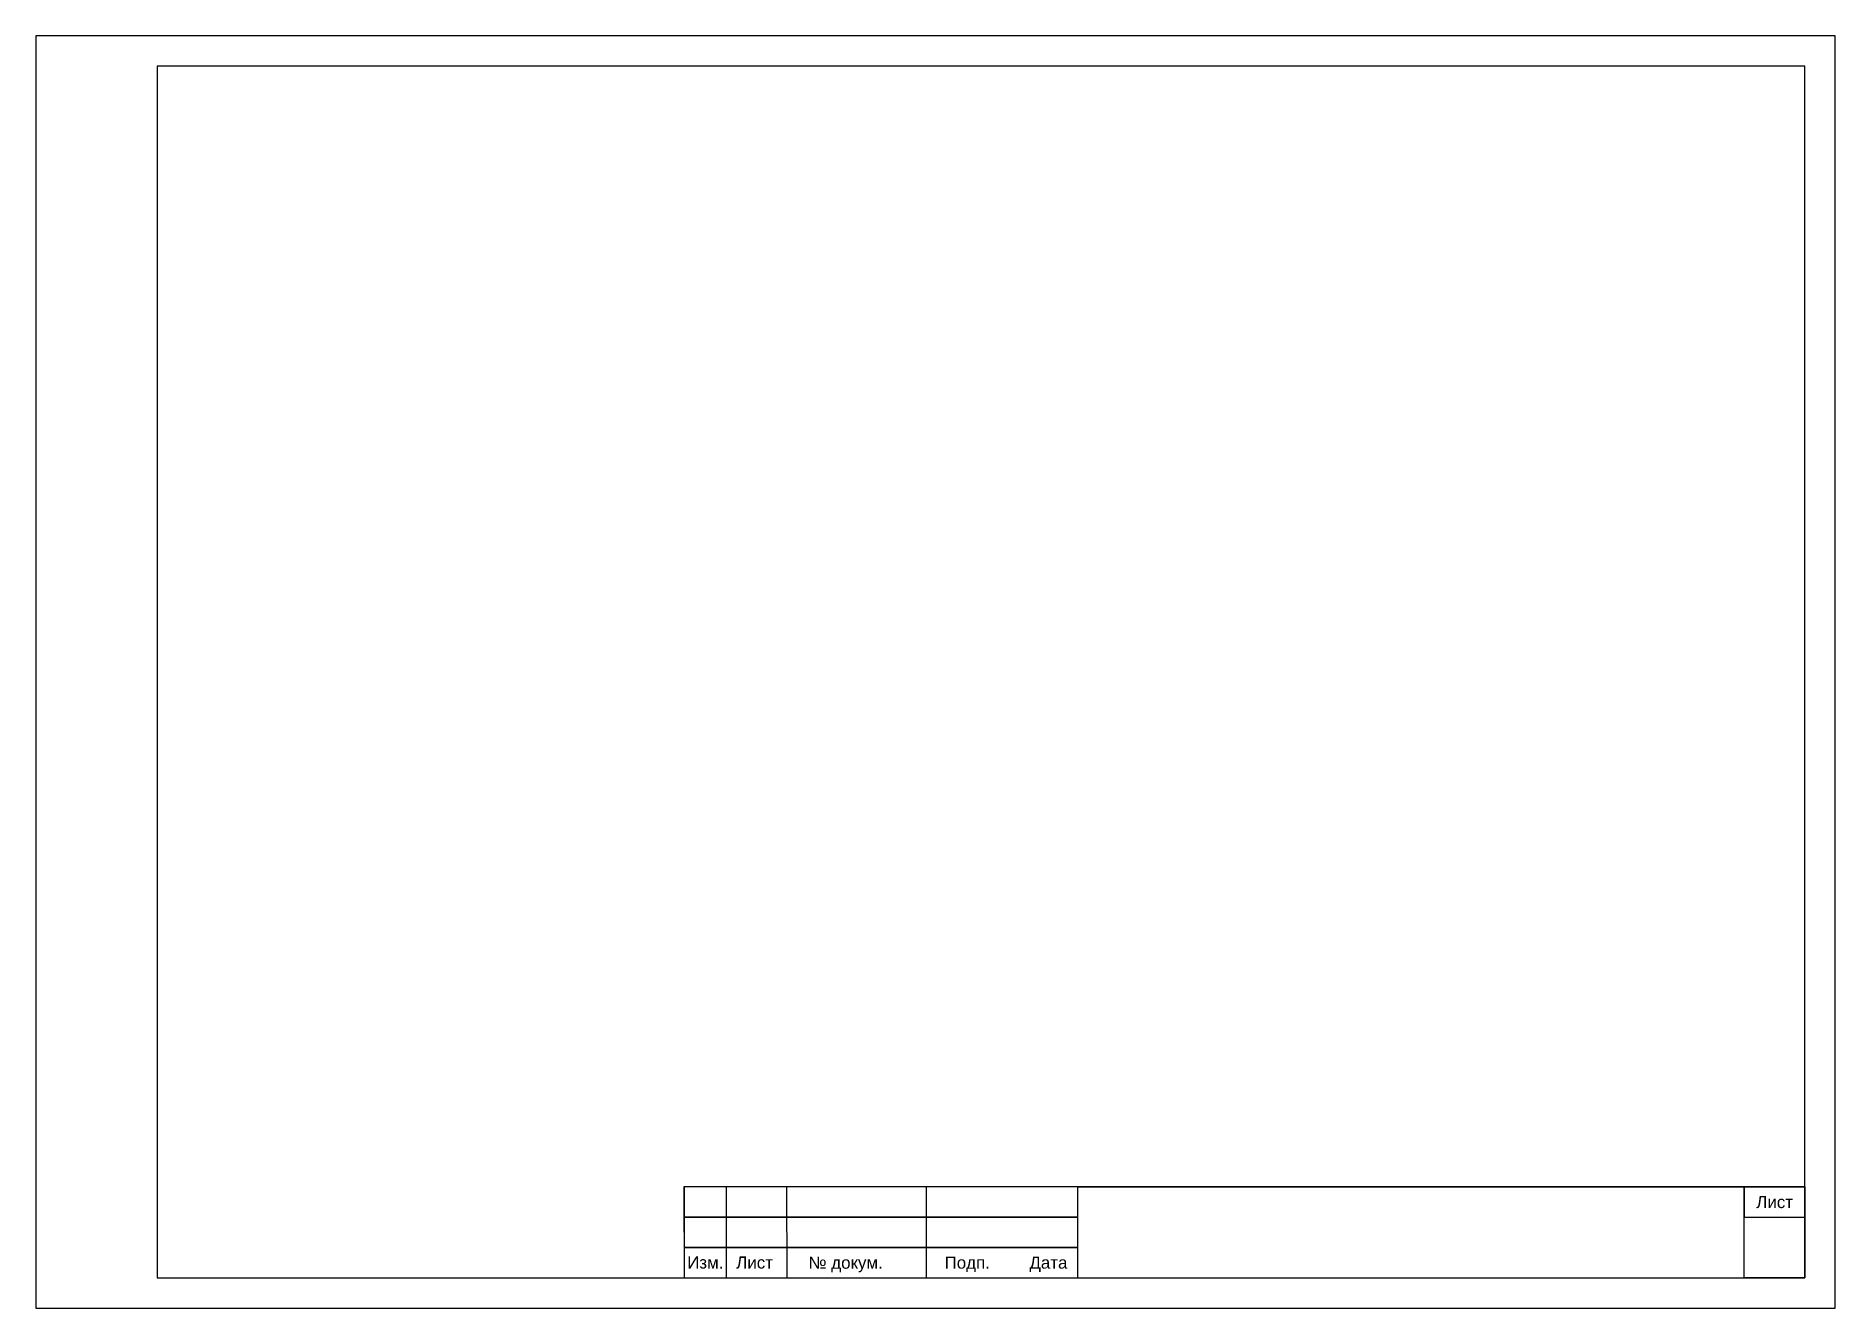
# Model space of a CAD drawing. Header units: millimetres. Extents: x 2144 to 8705, y -937 to 1906.
# Drawn here: x 3474.5 to 3771.5, y -458.5 to -248.5 of the extents above; entities that cross this region are included whole.
import ezdxf

# ---------------------------------------------------------------- set-up
doc = ezdxf.new("R2010")
doc.units = ezdxf.units.MM
doc.layers.add('Оформление', color=7, linetype='Continuous', lineweight=30)
doc.styles.get("Standard").update_dxf_attribs({"font": 'arial.ttf'})

msp = doc.modelspace()

# ---------------------------------------------------------------- texts
at = {"layer": 'Оформление'}
for s, p in [('Лист', (3758.5, -442)), ('Изм.', (3582, -451.98)), ('Лист', (3590.1, -451.99)), ('№ докум.', (3602.02, -452.01)), ('Подп.', (3624.5, -452)), ('Дата', (3638.5, -452))]:
    msp.add_text(s, height=2, dxfattribs=at).set_placement(p)

# ---------------------------------------------------------------- linework, layer by layer
at = {"layer": 'Оформление'}
for p, q in [((3766.5, -253.5), (3494.5, -253.5)), ((3494.5, -253.5), (3494.5, -453.5)), ((3766.5, -453.5), (3766.5, -253.5)), ((3494.5, -453.5), (3766.5, -453.5)), ((3581.5, -453.5), (3766.5, -453.5)), ((3581.5, -453.5), (3766.5, -453.5)), ((3581.5, -453.5), (3766.5, -453.5))]:
    msp.add_line(p, q, dxfattribs=at)
at = {"layer": 'Оформление', "lineweight": 35}
msp.add_line((3646.5, -438.5), (3766.5, -438.5), dxfattribs=at)
at = {"layer": 'Оформление'}
for points in [[(3771.5, -248.5), (3474.5, -248.5), (3474.5, -458.5), (3771.5, -458.5)], [(3581.5, -453.5), (3598.5, -453.5), (3598.48, -438.5), (3581.48, -438.5)], [(3581.5, -443.5), (3646.5, -443.5), (3646.5, -438.5), (3581.5, -438.5)], [(3581.5, -453.5), (3588.5, -453.5), (3588.5, -438.5), (3581.5, -438.5)], [(3581.5, -453.5), (3621.5, -453.5), (3621.5, -438.5), (3581.5, -438.5)], [(3766.5, -453.5), (3756.5, -453.5), (3756.5, -438.5), (3766.5, -438.5)], [(3766.5, -438.5), (3756.5, -438.5), (3756.5, -443.5), (3766.5, -443.5)], [(3581.5, -448.5), (3646.5, -448.5), (3646.5, -443.5), (3581.5, -443.5)], [(3581.5, -453.5), (3646.5, -453.5), (3646.5, -448.5), (3581.5, -448.5)]]:
    msp.add_lwpolyline(points, close=True, dxfattribs=at)

msp.set_redraw_order([(e.dxf.handle, doc.entitydb.next_handle()) for e in msp.query("TEXT MTEXT ATTDEF DIMENSION ARC_DIMENSION")])  # texts and dimensions are drawn at this point

doc.saveas('drawing.dxf')
